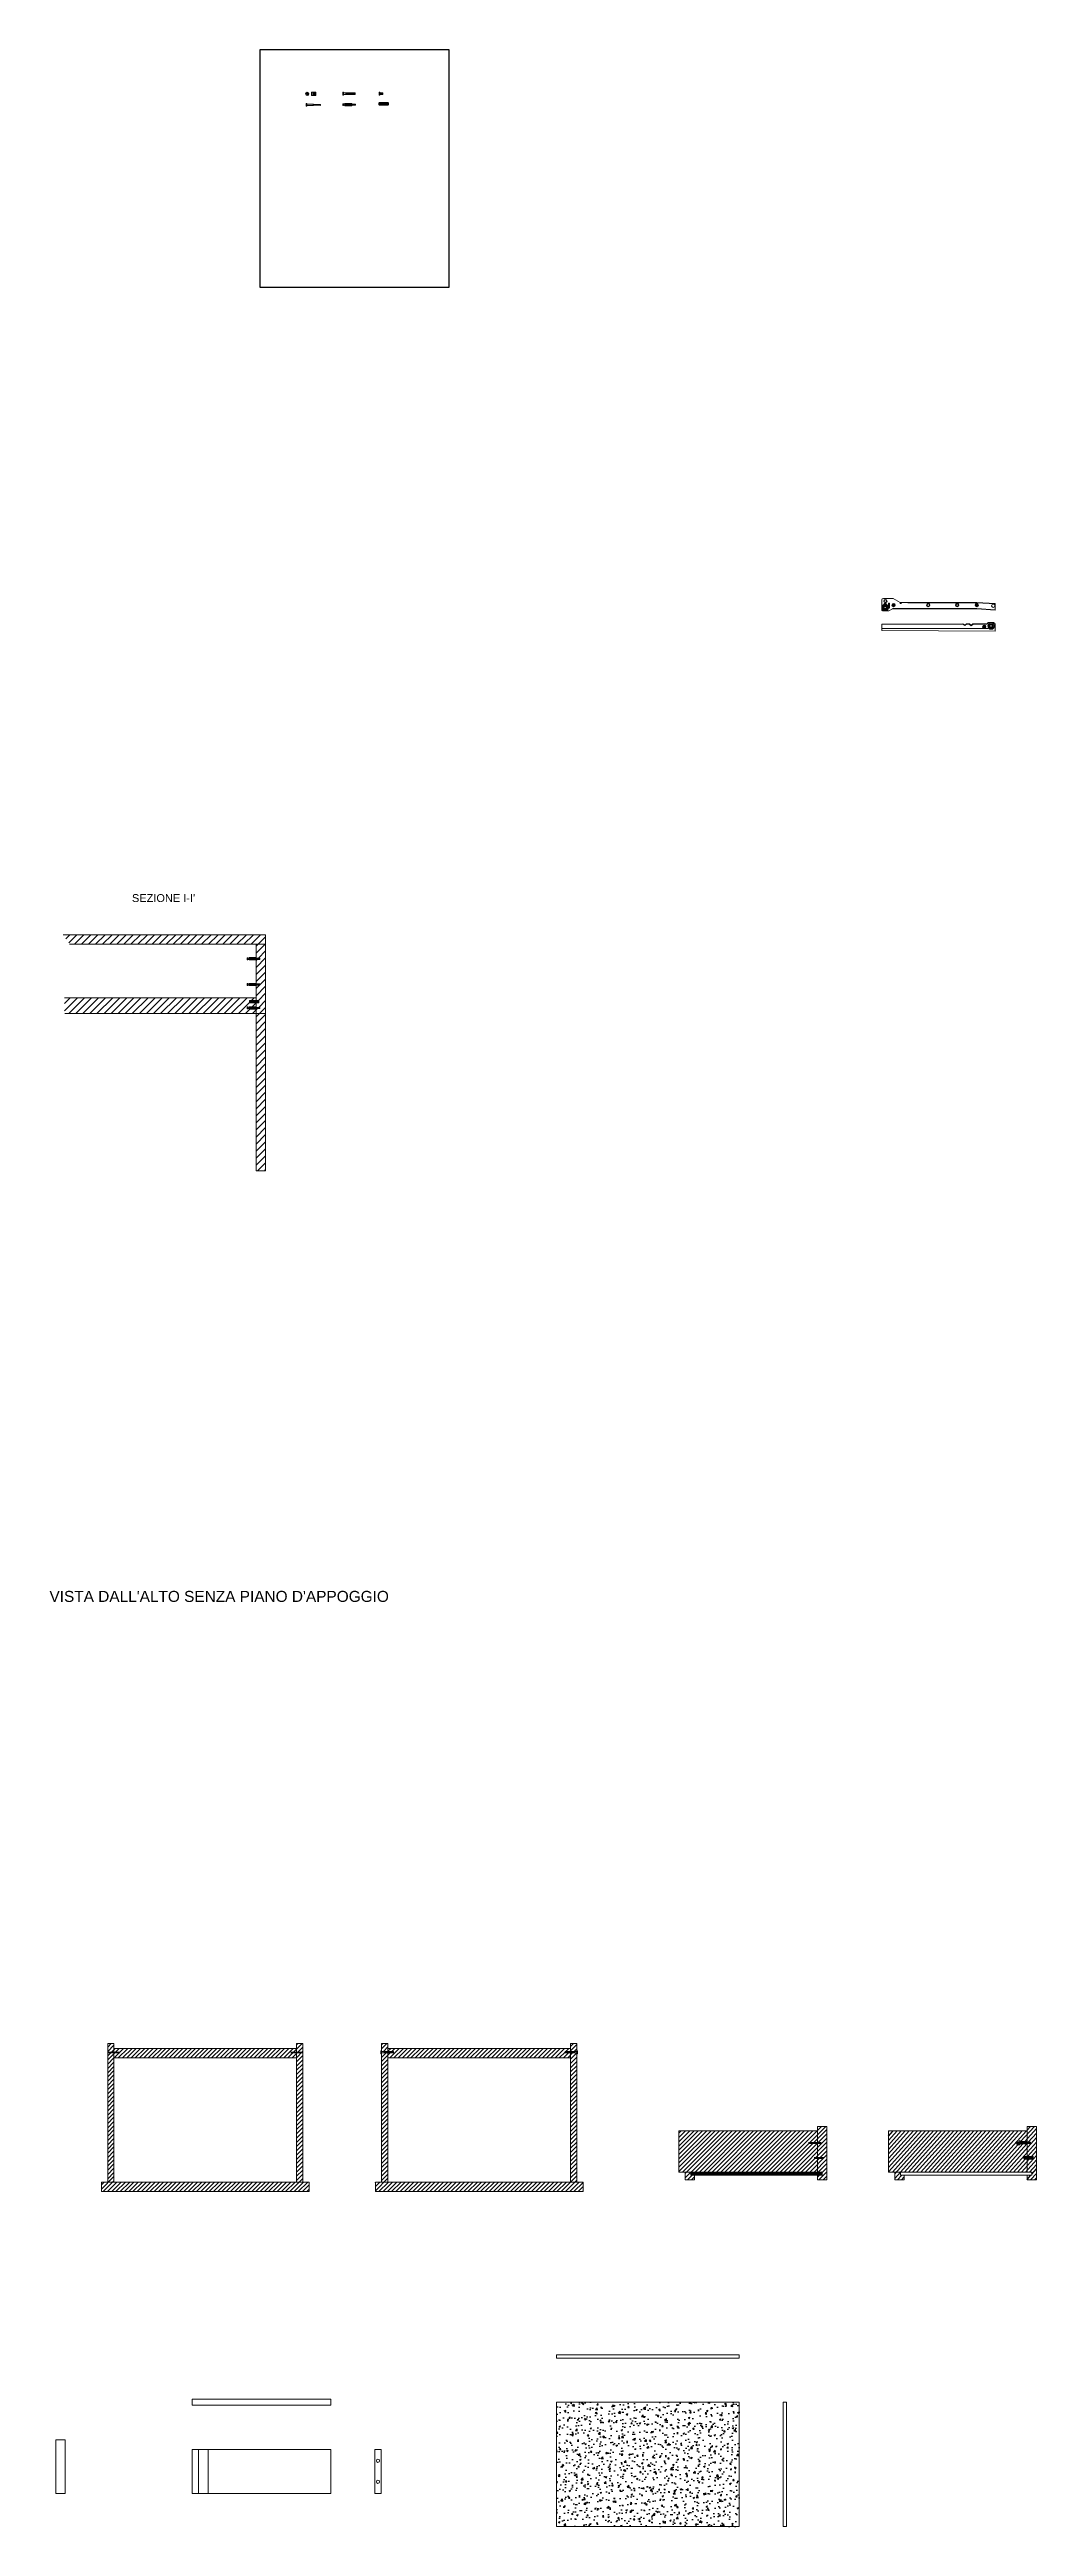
# Model space of a CAD drawing. Header units: millimetres. Extents: x 1835 to 5156, y 562 to 1862.
# Drawn here: x 3217 to 3531, y 807 to 1594 of the extents above; entities that cross this region are included whole.
import ezdxf

# ---------------------------------------------------------------- set-up
doc = ezdxf.new("R2010")
doc.units = ezdxf.units.MM
for name, color, linetype, lineweight in [('A-FURN', 2, 'Continuous', 18), ('A-FURN-SEC', 15, 'Continuous', 9), ('A-PRSP-1', 250, 'Continuous', 40)]:
    doc.layers.add(name, color=color, linetype=linetype, lineweight=lineweight)
doc.layers.add('LINEE DI SEZIONE', color=12, linetype='Continuous')
doc.layers.add('viti sottili', color=4, linetype='Continuous')
doc.styles.get("Standard").update_dxf_attribs({"font": 'arial.ttf'})

msp = doc.modelspace()

# ---------------------------------------------------------------- texts
at = {"attachment_point": 1}
for s, width, insert, char_height in [("SEZIONE I-I'", 49.5698, (3243.25, 1325.38), 2.5), ("VISTA DALL'ALTO SENZA PIANO D'APPOGGIO ", 108.9212, (3217.05, 1104.03), 3.5)]:
    msp.add_mtext_dynamic_manual_height_columns(s, width=width, gutter_width=12.5, heights=[0], dxfattribs=dict(at, insert=insert, char_height=char_height))

# ---------------------------------------------------------------- hatches: boundary and pattern name
at = {"layer": 'LINEE DI SEZIONE'}
h = msp.add_hatch(dxfattribs=at)
h.set_pattern_fill('ANSI31', color=256, scale=0.5)
h.set_pattern_definition([(45, (-116.2743, 0), (-1.122532, 1.122532), [])])
h.paths.add_polyline_path([(3285.72, 1312.45), (3221.42, 1312.45), (3223.46, 1309.45), (3285.72, 1309.45)])
h.paths.add_polyline_path([(3285.72, 1309.45), (3282.72, 1309.45), (3282.72, 1305.06), (3283.82, 1305.06, -0.414214), (3283.87, 1305.01), (3283.87, 1304.71, -0.414214), (3283.82, 1304.66), (3282.72, 1304.66), (3282.72, 1296.87), (3283.82, 1296.87, -0.414214), (3283.87, 1296.82), (3283.87, 1296.52, -0.414214), (3283.82, 1296.47), (3282.72, 1296.47), (3282.72, 1291.63), (3283.39, 1291.63), (3283.54, 1291.53), (3283.54, 1290.93), (3283.39, 1290.83), (3282.72, 1290.83), (3282.72, 1289.58), (3282.73, 1289.58), (3282.73, 1289.42), (3283.83, 1289.42, -0.414214), (3283.88, 1289.37), (3283.88, 1289.07, -0.414214), (3283.83, 1289.02), (3282.73, 1289.02), (3282.73, 1288.88), (3282.73, 1287.45), (3285.72, 1287.45)])
h.paths.add_polyline_path([(3279.88, 1289.53), (3280.08, 1289.53), (3280.08, 1289.43), (3280.48, 1289.43), (3280.48, 1289.58), (3282.72, 1289.58), (3282.72, 1290.83), (3280.68, 1290.83), (3280.68, 1290.84), (3280.54, 1290.93), (3280.54, 1291.53), (3280.68, 1291.63), (3280.68, 1291.63), (3282.72, 1291.63), (3282.72, 1292.45), (3221.83, 1292.45), (3221.83, 1287.45), (3282.72, 1287.45), (3282.72, 1288.88), (3280.48, 1288.88), (3280.48, 1289.03), (3280.08, 1289.03), (3280.08, 1288.93), (3279.88, 1288.93)])
h.paths.add_polyline_path([(3285.72, 1287.45), (3282.72, 1287.45), (3282.72, 1284.45), (3282.72, 1237.45), (3285.72, 1237.45)])
at = {"layer": 'LINEE DI SEZIONE', "transparency": 33554687}
h = msp.add_hatch(dxfattribs=at)
h.set_pattern_fill('ANSI31', color=256, scale=0.3)
h.paths.add_polyline_path([(3295.57, 958.69), (3237.54, 958.69), (3237.54, 955.69), (3295.57, 955.69)])
h.paths.add_polyline_path([(3237.54, 958.69), (3237.54, 960.19), (3235.54, 960.19), (3235.54, 957.43), (3237.54, 957.43)])
h.paths.add_polyline_path([(3237.54, 957.43), (3235.54, 957.43), (3235.54, 916.19), (3237.54, 916.19)])
h.paths.add_polyline_path([(3297.57, 960.19), (3295.57, 960.19), (3295.57, 957.43), (3297.57, 957.44)])
h.paths.add_polyline_path([(3297.57, 957.44), (3295.57, 957.43), (3295.57, 955.69), (3295.57, 916.19), (3297.57, 916.19)])
h.paths.add_polyline_path([(3299.56, 916.19), (3233.56, 916.19), (3233.56, 913.19), (3299.56, 913.19)])
h = msp.add_hatch(dxfattribs=at)
h.set_pattern_fill('ANSI31', color=256, scale=0.3)
h.paths.add_polyline_path([(3324.56, 957.22), (3323.32, 957.22), (3322.56, 957.22), (3322.56, 916.19), (3324.56, 916.19)])
h.paths.add_polyline_path([(3382.59, 955.69), (3382.59, 957.22), (3380.84, 957.22), (3380.84, 957.73), (3382.59, 957.73), (3382.59, 958.69), (3324.56, 958.69), (3324.56, 957.73), (3326.31, 957.73), (3326.31, 957.22), (3324.56, 957.22), (3324.56, 955.69)])
h.paths.add_polyline_path([(3322.56, 957.73), (3323.32, 957.73), (3324.56, 957.73), (3324.56, 960.19), (3322.56, 960.19)])
h.paths.add_polyline_path([(3382.59, 957.73), (3383.83, 957.73), (3384.59, 957.73), (3384.59, 960.19), (3382.59, 960.19)])
h.paths.add_polyline_path([(3382.59, 916.19), (3384.59, 916.19), (3384.59, 957.22), (3383.83, 957.22), (3382.59, 957.22)])
h.paths.add_polyline_path([(3386.58, 913.19), (3386.58, 916.19), (3320.58, 916.19), (3320.58, 913.19)])
h = msp.add_hatch(dxfattribs=at)
h.set_pattern_fill('ANSI31', color=256, scale=0.3)
h.paths.add_polyline_path([(3460.99, 932.48), (3416.99, 932.48), (3416.99, 919.4), (3460.99, 919.4)])
h.paths.add_polyline_path([(3463.99, 933.9), (3460.99, 933.9), (3460.99, 919.4), (3462.49, 919.4), (3462.49, 918.4), (3460.99, 918.4), (3460.99, 916.9), (3463.99, 916.9)])
h.paths.add_polyline_path([(3421.99, 918.4), (3420.82, 918.4), (3420.82, 919.4), (3418.99, 919.4), (3418.99, 916.9), (3421.99, 916.9)])
h = msp.add_hatch(dxfattribs=at)
h.set_pattern_fill('ANSI31', color=256, scale=0.3, angle=3)
h.paths.add_polyline_path([(3527.58, 932.48), (3483.58, 932.48), (3483.58, 919.4), (3527.58, 919.4), (3527.58, 923.54), (3526.68, 923.54), (3526.68, 923.55), (3526.56, 923.63, -0.250765), (3526.54, 923.67), (3526.54, 924.22, -0.250765), (3526.56, 924.26), (3526.69, 924.34), (3527.58, 924.34), (3527.58, 928.35), (3525.46, 928.35, -0.251886), (3524.9, 928.05, -0.74706), (3524.53, 929.29), (3524.58, 929.29, 0.147415), (3524.47, 928.53, 0.082305), (3524.73, 928.43), (3524.73, 929), (3524.93, 929), (3524.93, 928.92), (3525.33, 928.92, 0.073312), (3525.22, 929.29), (3525.27, 929.29, -0.121943), (3525.49, 929.05), (3527.58, 929.05)])
h.paths.add_polyline_path([(3488.58, 918.4), (3487.41, 918.4), (3487.41, 919.4), (3485.58, 919.4), (3485.58, 916.9), (3488.58, 916.9)])
h.paths.add_polyline_path([(3530.58, 933.9), (3527.58, 933.9), (3527.58, 928.89), (3528.68, 928.89, -0.414214), (3528.73, 928.84), (3528.73, 928.54, -0.414214), (3528.68, 928.49), (3527.58, 928.49), (3527.58, 928.35), (3527.58, 924.34), (3529.39, 924.34), (3529.52, 924.26, -0.250765), (3529.54, 924.22), (3529.54, 923.67, -0.250765), (3529.52, 923.63), (3529.39, 923.54), (3527.58, 923.54), (3527.58, 919.4), (3529.08, 919.4), (3529.08, 918.4), (3527.58, 918.4), (3527.58, 916.9), (3530.58, 916.9)])
h = msp.add_hatch(dxfattribs=at)
h.set_pattern_fill('ANSI31', color=256, scale=0.1, angle=90)
h.paths.add_polyline_path([(3420.82, 919.4), (3420.82, 918.4), (3462.49, 918.4), (3462.49, 919.4), (3460.99, 919.4)])
h = msp.add_hatch(dxfattribs=at)
h.set_pattern_fill('ANSI31', color=256, scale=0.1, angle=90)
h.set_pattern_definition([(135, (66.59144, -5e-07), (-0.224506403, -0.224506403), [])])
h.paths.add_polyline_path([(3462.49, 918.4), (3462.49, 919.4), (3460.99, 919.4), (3420.82, 919.4), (3420.82, 918.4)])
at = {"layer": 'LINEE DI SEZIONE', "transparency": 33554579}
h = msp.add_hatch(dxfattribs=at)
h.set_pattern_fill('AR-CONC', color=256, scale=0.027)
h.set_pattern_definition([(50, (324.5712, -109.383), (4.918986, -0.4303553), [0.51435, -5.65785]), (355, (324.571, -109.383), (-0.951572, 5.158535), [0.41148, -4.526296]), (100.45144, (324.981, -109.419), (3.967414, 4.728179), [0.43713, -4.8084366]), (46.1842, (324.571, -108.0116), (7.319134, -1.135143), [0.771525, -8.486775]), (96.63556, (325.181, -108.106), (6.409912, 6.680505), [0.655696, -7.212661]), (351.18415, (324.571, -108.0116), (6.409912, 6.680505), [0.617219, -6.789413]), (21, (325.257, -108.3545), (4.0935886, -2.7611604), [0.51435, -5.65785]), (326, (325.257, -108.3545), (1.668655, 4.973075), [0.41148, -4.52628]), (71.45144, (325.598, -108.5846), (5.762243, 2.211915), [0.43713, -4.808428]), (37.5, (324.5712, -109.3832), (0.0833923, 2.28298605), [0, -4.471416, 0, -4.59486, 0, -4.543425]), (7.5, (324.5712, -109.3832), (1.8041309, 2.7048755), [0, -2.619756, 0, -4.368546, 0, -1.731645]), (327.5, (323.0419, -109.3832), (3.6609461, -0.1546761), [0, -1.7145, 0, -5.34924, 0, -7.09803]), (317.5, (322.356, -109.3832), (3.999488, 0.6865153), [0, -2.22885, 0, -3.552444, 0, -5.04063])])
h.paths.add_polyline_path([(3378.15, 846.3), (3378.15, 806.8), (3436.18, 806.8), (3436.18, 846.3)])

# ---------------------------------------------------------------- linework, layer by layer
msp.add_lwpolyline([(3283.98, 1593.71), (3343.87, 1593.71), (3343.87, 1518.13), (3283.98, 1518.13)], close=True)
at = {"layer": 'A-FURN'}
for p, q in [((3235.54, 916.19), (3235.54, 960.19)), ((3235.54, 960.19), (3237.54, 960.19)), ((3237.54, 960.19), (3237.54, 916.19)), ((3295.57, 960.19), (3295.57, 916.19)), ((3295.57, 960.19), (3297.57, 960.19)), ((3297.57, 916.19), (3297.57, 960.19)), ((3322.56, 916.19), (3322.56, 960.19)), ((3322.56, 960.19), (3324.56, 960.19)), ((3324.56, 960.19), (3324.56, 957.73)), ((3382.59, 960.19), (3382.59, 957.73)), ((3382.59, 960.19), (3384.59, 960.19)), ((3384.59, 916.19), (3384.59, 960.19)), ((3237.54, 958.69), (3295.57, 958.69)), ((3237.54, 955.69), (3295.57, 955.69)), ((3323.43, 957.73), (3323.49, 957.22)), ((3323.63, 957.73), (3323.69, 957.22)), ((3323.83, 957.73), (3323.89, 957.22)), ((3324.03, 957.73), (3324.09, 957.22)), ((3324.23, 957.73), (3324.29, 957.22)), ((3324.43, 957.73), (3324.49, 957.22)), ((3324.56, 958.69), (3382.59, 958.69)), ((3324.56, 957.22), (3324.56, 916.19)), ((3324.56, 955.69), (3382.59, 955.69)), ((3324.63, 957.73), (3324.69, 957.22)), ((3324.83, 957.73), (3324.89, 957.22)), ((3325.03, 957.73), (3325.09, 957.22)), ((3325.23, 957.73), (3325.29, 957.22)), ((3325.43, 957.73), (3325.49, 957.22)), ((3325.63, 957.73), (3325.69, 957.22)), ((3325.83, 957.73), (3325.89, 957.22)), ((3326.03, 957.73), (3326.09, 957.22)), ((3326.23, 957.73), (3326.29, 957.22)), ((3380.93, 957.73), (3380.87, 957.22)), ((3381.13, 957.73), (3381.07, 957.22)), ((3381.33, 957.73), (3381.27, 957.22)), ((3381.53, 957.73), (3381.47, 957.22)), ((3381.73, 957.73), (3381.67, 957.22)), ((3381.93, 957.73), (3381.87, 957.22)), ((3382.13, 957.73), (3382.07, 957.22)), ((3382.33, 957.73), (3382.27, 957.22)), ((3382.53, 957.73), (3382.47, 957.22)), ((3382.59, 957.22), (3382.59, 916.19)), ((3382.73, 957.73), (3382.67, 957.22)), ((3382.93, 957.73), (3382.87, 957.22)), ((3383.13, 957.73), (3383.07, 957.22)), ((3383.33, 957.73), (3383.27, 957.22)), ((3383.53, 957.73), (3383.47, 957.22)), ((3383.73, 957.73), (3383.67, 957.22)), ((3460.99, 932.48), (3416.99, 932.48)), ((3416.99, 932.48), (3416.99, 919.4)), ((3460.99, 919.4), (3460.99, 933.9)), ((3463.99, 933.9), (3460.99, 933.9)), ((3463.99, 916.9), (3463.99, 933.9)), ((3527.58, 932.48), (3483.58, 932.48)), ((3483.58, 932.48), (3483.58, 919.4)), ((3524.93, 928.92), (3525.33, 928.92)), ((3525.51, 929), (3527.53, 929)), ((3530.58, 933.9), (3527.58, 933.9)), ((3527.58, 924.34), (3527.58, 933.9)), ((3527.73, 928.89), (3527.85, 928.49)), ((3527.88, 928.89), (3528, 928.49)), ((3528.03, 928.89), (3528.15, 928.49)), ((3528.18, 928.89), (3528.3, 928.49)), ((3528.33, 928.89), (3528.45, 928.49)), ((3528.48, 928.89), (3528.6, 928.49)), ((3528.63, 928.89), (3528.72, 928.6)), ((3530.58, 916.9), (3530.58, 933.9)), ((3525.27, 928.5), (3524.93, 928.5)), ((3525.49, 928.4), (3527.53, 928.4)), ((3526.68, 924.33), (3526.68, 923.54)), ((3526.7, 924.25), (3529.37, 924.25)), ((3526.7, 924.15), (3529.37, 924.15)), ((3526.7, 924.05), (3529.37, 924.05)), ((3526.7, 923.95), (3529.37, 923.95)), ((3526.7, 923.85), (3529.37, 923.85)), ((3526.7, 923.75), (3529.37, 923.75)), ((3526.7, 923.65), (3529.37, 923.65)), ((3527.58, 919.4), (3527.58, 923.54)), ((3529.39, 923.55), (3529.39, 924.34)), ((3233.56, 916.19), (3299.56, 916.19)), ((3233.56, 916.19), (3233.56, 913.19)), ((3233.56, 913.19), (3299.56, 913.19)), ((3299.56, 916.19), (3299.56, 913.19)), ((3320.58, 916.19), (3386.58, 916.19)), ((3320.58, 916.19), (3320.58, 913.19)), ((3320.58, 913.19), (3386.58, 913.19)), ((3386.58, 916.19), (3386.58, 913.19)), ((3460.99, 919.4), (3416.99, 919.4)), ((3418.99, 916.9), (3418.99, 919.4)), ((3418.99, 916.9), (3421.99, 916.9)), ((3420.82, 918.4), (3420.82, 919.4)), ((3420.82, 918.4), (3462.49, 918.4)), ((3421.99, 916.9), (3421.99, 918.4)), ((3462.49, 919.4), (3460.99, 919.4)), ((3460.99, 916.9), (3460.99, 918.4)), ((3463.99, 916.9), (3460.99, 916.9)), ((3462.49, 918.4), (3462.49, 919.4)), ((3527.58, 919.4), (3483.58, 919.4)), ((3485.58, 916.9), (3485.58, 919.4)), ((3485.58, 916.9), (3488.58, 916.9)), ((3487.41, 918.4), (3487.41, 919.4)), ((3487.41, 918.4), (3529.08, 918.4)), ((3488.58, 916.9), (3488.58, 918.4)), ((3529.08, 919.4), (3527.58, 919.4)), ((3527.58, 916.9), (3527.58, 918.4)), ((3530.58, 916.9), (3527.58, 916.9)), ((3529.08, 918.4), (3529.08, 919.4))]:
    msp.add_line(p, q, dxfattribs=at)
for points in [[(3322.56, 957.92), (3322.36, 957.92), (3322.36, 957), (3322.56, 957)], [(3384.59, 957.92), (3384.79, 957.92), (3384.79, 957), (3384.59, 957)], [(3525.33, 928.57), (3525.33, 928.92)], [(3525.49, 929.05), (3527.58, 929.05), (3527.58, 928.35), (3525.46, 928.35)], [(3525.57, 928.75), (3527.53, 928.75), (3527.53, 929.05)], [(3525.57, 928.65), (3527.53, 928.65), (3527.53, 928.35)]]:
    msp.add_lwpolyline(points, dxfattribs=at)
for points in [[(3322.56, 957.73), (3323.32, 957.73), (3323.32, 957.22), (3322.56, 957.22)], [(3323.32, 957.73), (3326.31, 957.73), (3326.31, 957.22), (3323.32, 957.22)], [(3383.83, 957.73), (3380.84, 957.73), (3380.84, 957.22), (3383.83, 957.22)], [(3384.59, 957.73), (3383.83, 957.73), (3383.83, 957.22), (3384.59, 957.22)], [(3524.73, 928.4), (3524.93, 928.4), (3524.93, 929), (3524.73, 929)]]:
    msp.add_lwpolyline(points, close=True, dxfattribs=at)
msp.add_lwpolyline([(3527.58, 928.49), (3528.68, 928.49, 0.414214), (3528.73, 928.54), (3528.73, 928.84, 0.414214), (3528.68, 928.89), (3527.58, 928.89), (3527.7, 928.49)], format="xyb", dxfattribs=at)
msp.add_lwpolyline([(3529.4, 924.33), (3529.52, 924.26, -0.250765), (3529.54, 924.22), (3529.54, 923.67, -0.250765), (3529.52, 923.63), (3529.4, 923.55, -0.148069), (3529.37, 923.54), (3526.7, 923.54, -0.148069), (3526.68, 923.55), (3526.56, 923.63, -0.250765), (3526.54, 923.67), (3526.54, 924.22, -0.250765), (3526.56, 924.26), (3526.68, 924.33, -0.148069), (3526.7, 924.34), (3529.37, 924.34, -0.148069)], format="xyb", close=True, dxfattribs=at)
at = {"layer": 'A-FURN-SEC'}
for p, q in [((3298.64, 1579.57), (3298.64, 1579.67)), ((3298.64, 1579.67), (3299.24, 1579.67)), ((3299.24, 1579.57), (3298.64, 1579.57)), ((3298.84, 1575.91), (3300.85, 1575.91)), ((3298.89, 1579.93), (3298.94, 1580)), ((3298.89, 1579.93), (3298.99, 1579.93)), ((3298.89, 1579.32), (3298.89, 1579.93)), ((3298.99, 1579.32), (3298.89, 1579.32)), ((3298.94, 1580), (3298.99, 1579.93)), ((3298.99, 1579.93), (3298.99, 1579.32)), ((3299.24, 1579.67), (3299.24, 1579.57)), ((3300.97, 1576.28), (3300.97, 1575.99)), ((3301, 1576.28), (3301.1, 1575.99)), ((3301.18, 1576.28), (3301.27, 1575.99)), ((3301.24, 1580.13), (3301.24, 1579.11)), ((3301.36, 1576.28), (3301.45, 1575.99)), ((3301.52, 1579.11), (3301.52, 1580.13)), ((3301.54, 1576.28), (3301.63, 1575.99)), ((3301.71, 1576.28), (3301.81, 1575.99)), ((3301.89, 1576.28), (3301.99, 1575.99)), ((3302.07, 1576.28), (3302.17, 1575.98)), ((3302.25, 1576.28), (3302.35, 1575.98)), ((3302.43, 1576.28), (3302.52, 1575.98)), ((3302.61, 1576.28), (3302.7, 1575.98)), ((3302.78, 1576.28), (3302.88, 1575.98)), ((3302.96, 1576.28), (3303.06, 1575.98)), ((3303.14, 1576.28), (3303.17, 1576.19)), ((3310.84, 1576.41), (3310.44, 1576.41)), ((3310.84, 1576.01), (3310.44, 1576.01)), ((3310.84, 1576.38), (3310.84, 1576.03)), ((3310.94, 1576.51), (3313.04, 1576.51)), ((3310.94, 1575.91), (3313.04, 1575.91)), ((3311.3, 1579.94), (3311.36, 1579.43)), ((3311.5, 1579.94), (3311.56, 1579.43)), ((3311.7, 1579.94), (3311.76, 1579.43)), ((3311.9, 1579.94), (3311.96, 1579.43)), ((3312.1, 1579.94), (3312.16, 1579.43)), ((3312.3, 1579.94), (3312.36, 1579.43)), ((3312.5, 1579.94), (3312.56, 1579.43)), ((3312.7, 1579.94), (3312.76, 1579.43)), ((3312.9, 1579.94), (3312.96, 1579.43)), ((3313.1, 1579.94), (3313.16, 1579.43)), ((3313.24, 1576.4), (3313.36, 1576)), ((3313.3, 1579.94), (3313.36, 1579.43)), ((3313.39, 1576.4), (3313.51, 1576)), ((3313.5, 1579.94), (3313.56, 1579.43)), ((3313.54, 1576.4), (3313.66, 1576)), ((3313.69, 1576.4), (3313.81, 1576)), ((3313.7, 1579.94), (3313.76, 1579.43)), ((3313.84, 1576.4), (3313.96, 1576)), ((3313.9, 1579.94), (3313.96, 1579.43)), ((3313.99, 1576.4), (3314.11, 1576)), ((3314.1, 1579.94), (3314.16, 1579.43)), ((3314.15, 1576.4), (3314.24, 1576.11)), ((3321.85, 1576.08), (3321.85, 1576.88)), ((3321.88, 1576.77), (3324.54, 1576.77)), ((3321.88, 1576.67), (3324.54, 1576.67)), ((3321.88, 1576.57), (3324.54, 1576.57)), ((3321.88, 1576.47), (3324.54, 1576.47)), ((3321.88, 1576.37), (3324.54, 1576.37)), ((3321.88, 1576.27), (3324.54, 1576.27)), ((3321.88, 1576.17), (3324.54, 1576.17)), ((3322.04, 1579.95), (3322.92, 1579.95)), ((3322.92, 1579.41), (3322.04, 1579.41)), ((3322.08, 1579.95), (3322.26, 1579.41)), ((3322.23, 1579.95), (3322.41, 1579.41)), ((3322.38, 1579.95), (3322.56, 1579.41)), ((3322.53, 1579.95), (3322.71, 1579.41)), ((3322.68, 1579.95), (3322.86, 1579.41)), ((3322.83, 1579.95), (3322.92, 1579.69)), ((3322.92, 1579.95), (3322.92, 1579.41)), ((3324.57, 1576.87), (3324.57, 1576.08)), ((3484.96, 1417.23), (3484.96, 1417.21)), ((3485.17, 1417.23), (3484.96, 1417.23)), ((3484.96, 1417.21), (3485.17, 1417.21)), ((3485.2, 1417.43), (3485.17, 1417.43)), ((3485.17, 1417.43), (3485.17, 1417.23)), ((3485.17, 1417.21), (3485.17, 1417)), ((3485.17, 1417), (3485.2, 1417)), ((3485.2, 1417.23), (3485.2, 1417.43)), ((3485.43, 1417.23), (3485.2, 1417.23)), ((3485.2, 1417.21), (3485.43, 1417.21)), ((3485.2, 1417), (3485.2, 1417.21)), ((3485.43, 1417.21), (3485.43, 1417.23)), ((3511.59, 1417.23), (3511.38, 1417.23)), ((3511.38, 1417.23), (3511.38, 1417.21)), ((3511.38, 1417.21), (3511.59, 1417.21)), ((3511.59, 1417.43), (3511.59, 1417.23)), ((3511.62, 1417.43), (3511.59, 1417.43)), ((3511.59, 1417.21), (3511.59, 1417)), ((3511.59, 1417), (3511.62, 1417)), ((3511.62, 1417.23), (3511.62, 1417.43)), ((3511.85, 1417.23), (3511.62, 1417.23)), ((3511.62, 1417.21), (3511.85, 1417.21)), ((3511.62, 1417), (3511.62, 1417.21)), ((3511.85, 1417.21), (3511.85, 1417.23)), ((3221.42, 1312.45), (3285.72, 1312.45)), ((3223.46, 1309.45), (3285.72, 1309.45)), ((3282.72, 1284.45), (3282.72, 1309.45)), ((3285.72, 1312.45), (3285.72, 1237.45)), ((3280.47, 1305.06), (3280.07, 1305.06)), ((3280.47, 1304.66), (3280.07, 1304.66)), ((3280.47, 1305.04), (3280.47, 1304.69)), ((3280.57, 1305.16), (3282.67, 1305.16)), ((3280.57, 1304.56), (3282.67, 1304.56)), ((3282.87, 1305.06), (3283, 1304.66)), ((3283.02, 1305.06), (3283.15, 1304.66)), ((3283.17, 1305.06), (3283.3, 1304.66)), ((3283.32, 1305.06), (3283.45, 1304.66)), ((3283.47, 1305.06), (3283.6, 1304.66)), ((3283.62, 1305.06), (3283.75, 1304.66)), ((3283.78, 1305.06), (3283.87, 1304.76)), ((3282.72, 1292.45), (3221.83, 1292.45)), ((3280.47, 1296.87), (3280.07, 1296.87)), ((3280.47, 1296.47), (3280.07, 1296.47)), ((3280.47, 1296.85), (3280.47, 1296.5)), ((3280.57, 1296.97), (3282.67, 1296.97)), ((3280.57, 1296.37), (3282.67, 1296.37)), ((3280.68, 1290.84), (3280.68, 1291.64)), ((3280.7, 1291.53), (3283.37, 1291.53)), ((3280.7, 1291.43), (3283.37, 1291.43)), ((3280.7, 1291.33), (3283.37, 1291.33)), ((3280.7, 1291.23), (3283.37, 1291.23)), ((3280.7, 1291.13), (3283.37, 1291.13)), ((3280.7, 1291.03), (3283.37, 1291.03)), ((3280.7, 1290.93), (3283.37, 1290.93)), ((3282.87, 1296.87), (3283, 1296.47)), ((3283.02, 1296.87), (3283.15, 1296.47)), ((3283.17, 1296.87), (3283.3, 1296.47)), ((3283.32, 1296.87), (3283.45, 1296.47)), ((3283.39, 1291.63), (3283.39, 1290.84)), ((3283.47, 1296.87), (3283.6, 1296.47)), ((3283.62, 1296.87), (3283.75, 1296.47)), ((3283.78, 1296.87), (3283.87, 1296.57)), ((3221.9, 1287.45), (3282.72, 1287.45)), ((3280.48, 1289.43), (3280.08, 1289.43)), ((3280.48, 1289.03), (3280.08, 1289.03)), ((3280.48, 1289.4), (3280.48, 1289.05)), ((3280.58, 1289.53), (3282.68, 1289.53)), ((3280.58, 1288.93), (3282.68, 1288.93)), ((3282.72, 1287.45), (3285.72, 1287.45)), ((3282.72, 1284.45), (3282.72, 1237.45)), ((3282.88, 1289.42), (3283.01, 1289.02)), ((3283.03, 1289.42), (3283.16, 1289.02)), ((3283.18, 1289.42), (3283.31, 1289.02)), ((3283.33, 1289.42), (3283.46, 1289.02)), ((3283.48, 1289.42), (3283.61, 1289.02)), ((3283.63, 1289.42), (3283.76, 1289.02)), ((3283.79, 1289.42), (3283.88, 1289.12)), ((3282.72, 1237.45), (3285.72, 1237.45)), ((3378.15, 860.3), (3378.15, 861.3)), ((3378.15, 861.3), (3436.15, 861.3)), ((3436.15, 860.3), (3378.15, 860.3)), ((3436.15, 861.3), (3436.15, 860.3)), ((3262.41, 845.29), (3262.41, 847.29)), ((3262.41, 847.29), (3306.41, 847.29)), ((3306.41, 845.29), (3262.41, 845.29)), ((3306.41, 847.29), (3306.41, 845.29)), ((3378.15, 846.3), (3378.15, 806.8)), ((3436.15, 846.3), (3378.15, 846.3)), ((3436.15, 806.8), (3436.15, 846.3)), ((3450.15, 806.8), (3450.15, 846.3)), ((3450.15, 846.3), (3451.15, 846.3)), ((3451.15, 846.3), (3451.15, 806.8)), ((3219.02, 834.29), (3219.02, 817.29)), ((3222.02, 834.29), (3219.02, 834.29)), ((3222.02, 817.29), (3222.02, 834.29)), ((3262.41, 817.29), (3262.41, 831.29)), ((3262.41, 831.29), (3306.41, 831.29)), ((3264.41, 831.29), (3264.41, 817.29)), ((3267.41, 817.29), (3267.41, 831.29)), ((3306.41, 831.29), (3306.41, 817.29)), ((3320.41, 817.29), (3320.41, 831.29)), ((3320.41, 831.29), (3322.41, 831.29)), ((3322.41, 831.29), (3322.41, 817.29)), ((3219.02, 817.29), (3222.02, 817.29)), ((3262.41, 817.29), (3306.41, 817.29)), ((3322.41, 817.29), (3320.41, 817.29)), ((3378.15, 806.8), (3436.15, 806.8)), ((3451.15, 806.8), (3450.15, 806.8))]:
    msp.add_line(p, q, dxfattribs=at)
at = {"layer": 'A-FURN-SEC', "ltscale": 0.1}
for p, q in [((3481.44, 1418.86), (3481.44, 1415.59)), ((3485.11, 1419.36), (3481.94, 1419.36)), ((3482.25, 1417.36), (3482.25, 1417.7)), ((3482.25, 1417.7), (3482.84, 1417.7)), ((3482.84, 1417.36), (3482.84, 1417.7)), ((3483.62, 1416.4), (3483.62, 1417.7)), ((3483.92, 1416.4), (3483.92, 1417.7)), ((3487.24, 1418), (3485.06, 1419.27)), ((3487.29, 1418.08), (3485.11, 1419.36)), ((3487.24, 1418), (3487.24, 1417.75)), ((3487.24, 1417.75), (3487.71, 1417.75)), ((3511.67, 1418.08), (3487.29, 1418.08)), ((3489.76, 1418.08), (3489.76, 1417.98)), ((3511.63, 1417.98), (3489.76, 1417.98)), ((3511.63, 1417.98), (3517.44, 1417.6)), ((3511.67, 1418.08), (3517.44, 1417.7)), ((3517.44, 1417.7), (3517.44, 1415.59)), ((3507.23, 1411.28), (3481.42, 1411.19)), ((3481.42, 1411.19), (3481.42, 1409.12)), ((3481.42, 1411.19), (3481.42, 1409.12)), ((3507.2, 1411.18), (3481.42, 1411.09)), ((3515.28, 1409.74), (3481.42, 1409.78)), ((3517.42, 1408.94), (3481.42, 1409.12)), ((3483.66, 1415.39), (3481.64, 1415.39)), ((3484.8, 1415.98), (3483.66, 1415.39)), ((3511.6, 1416.08), (3484.8, 1416.08)), ((3511.6, 1415.98), (3484.8, 1415.98)), ((3507.81, 1410.68), (3507.2, 1411.18)), ((3507.8, 1410.81), (3507.23, 1411.28)), ((3508.34, 1411.28), (3507.8, 1410.81)), ((3508.38, 1411.18), (3507.81, 1410.68)), ((3509.28, 1411.28), (3508.34, 1411.28)), ((3509.25, 1411.18), (3508.38, 1411.18)), ((3509.87, 1410.67), (3509.25, 1411.18)), ((3509.87, 1410.8), (3509.28, 1411.28)), ((3510.42, 1411.29), (3509.87, 1410.8)), ((3510.46, 1411.19), (3509.87, 1410.67)), ((3514.93, 1411.3), (3510.42, 1411.29)), ((3514.93, 1411.2), (3510.46, 1411.19)), ((3511.6, 1415.98), (3517.44, 1415.59)), ((3511.61, 1416.08), (3517.44, 1415.69)), ((3514.93, 1411.3), (3515.26, 1411.66)), ((3514.93, 1411.2), (3514.93, 1411.3)), ((3516.95, 1411.65), (3515.42, 1411.73)), ((3517.42, 1411.15), (3517.42, 1408.94))]:
    msp.add_line(p, q, dxfattribs=at)
at = {"layer": 'A-FURN-SEC', "ltscale": 0.02}
for p, q in [((3485.17, 1417.23), (3485.2, 1417.21)), ((3511.59, 1417.23), (3511.62, 1417.21))]:
    msp.add_line(p, q, dxfattribs=at)
at = {"layer": 'A-FURN-SEC'}
for points in [[(3298.64, 1576.54), (3298.84, 1576.54), (3298.84, 1575.75), (3298.64, 1575.75)], [(3300.29, 1579.11), (3301.63, 1579.11), (3301.63, 1580.13), (3300.29, 1580.13)], [(3310.24, 1579.21), (3310.44, 1579.21), (3310.44, 1580.13), (3310.24, 1580.13)], [(3310.24, 1575.91), (3310.44, 1575.91), (3310.44, 1576.51), (3310.24, 1576.51)], [(3310.44, 1579.94), (3311.2, 1579.94), (3311.2, 1579.43), (3310.44, 1579.43)], [(3310.84, 1576.56), (3313.09, 1576.56), (3313.09, 1575.86), (3310.84, 1575.86)], [(3311.2, 1579.94), (3314.19, 1579.94), (3314.19, 1579.43), (3311.2, 1579.43)], [(3321.74, 1580.13), (3322.04, 1580.13), (3322.04, 1579.26), (3321.74, 1579.26)], [(3279.87, 1304.56), (3280.07, 1304.56), (3280.07, 1305.16), (3279.87, 1305.16)], [(3280.47, 1305.21), (3282.72, 1305.21), (3282.72, 1304.51), (3280.47, 1304.51)], [(3279.87, 1296.37), (3280.07, 1296.37), (3280.07, 1296.97), (3279.87, 1296.97)], [(3280.47, 1297.02), (3282.72, 1297.02), (3282.72, 1296.32), (3280.47, 1296.32)], [(3279.88, 1288.93), (3280.08, 1288.93), (3280.08, 1289.53), (3279.88, 1289.53)], [(3280.48, 1289.58), (3282.73, 1289.58), (3282.73, 1288.88), (3280.48, 1288.88)]]:
    msp.add_lwpolyline(points, close=True, dxfattribs=at)
for points in [[(3298.84, 1576.37), (3300.85, 1576.37), (3300.85, 1575.91), (3300.97, 1575.99), (3303.17, 1575.98), (3303.17, 1576.28), (3300.97, 1576.28), (3300.85, 1576.37)], [(3300.29, 1579.99), (3300.33, 1579.99), (3300.33, 1579.45), (3300.29, 1579.45)], [(3300.29, 1579.37), (3300.33, 1579.37), (3300.33, 1579.28), (3300.29, 1579.28)], [(3310.94, 1576.56), (3310.94, 1576.26), (3313.04, 1576.26), (3313.04, 1576.56)], [(3310.94, 1575.86), (3310.94, 1576.16), (3313.04, 1576.16), (3313.04, 1575.86)], [(3280.57, 1305.21), (3280.57, 1304.91), (3282.67, 1304.91), (3282.67, 1305.21)], [(3280.57, 1304.51), (3280.57, 1304.81), (3282.67, 1304.81), (3282.67, 1304.51)], [(3280.57, 1297.02), (3280.57, 1296.72), (3282.67, 1296.72), (3282.67, 1297.02)], [(3280.57, 1296.32), (3280.57, 1296.62), (3282.67, 1296.62), (3282.67, 1296.32)], [(3280.58, 1289.58), (3280.58, 1289.28), (3282.68, 1289.28), (3282.68, 1289.58)], [(3280.58, 1288.88), (3280.58, 1289.18), (3282.68, 1289.18), (3282.68, 1288.88)]]:
    msp.add_lwpolyline(points, dxfattribs=at)
for points in [[(3300.68, 1579.32, 0.414214), (3300.75, 1579.25), (3300.82, 1579.25, 0.414214), (3300.89, 1579.32), (3300.89, 1579.92, 0.414214), (3300.82, 1579.99), (3300.75, 1579.99, 0.414214), (3300.68, 1579.92)], [(3324.58, 1576.08), (3324.69, 1576.16, 0.250765), (3324.72, 1576.2), (3324.72, 1576.75, 0.250765), (3324.69, 1576.79), (3324.58, 1576.87, 0.148069), (3324.55, 1576.88), (3321.88, 1576.88, 0.148069), (3321.85, 1576.87), (3321.74, 1576.79, 0.250765), (3321.72, 1576.75), (3321.72, 1576.2, 0.250765), (3321.74, 1576.16), (3321.85, 1576.08, 0.148069), (3321.88, 1576.08), (3324.55, 1576.08, 0.148069)], [(3283.4, 1290.84), (3283.52, 1290.92, 0.250765), (3283.54, 1290.96), (3283.54, 1291.51, 0.250765), (3283.52, 1291.55), (3283.4, 1291.63, 0.148069), (3283.37, 1291.63), (3280.7, 1291.63, 0.148069), (3280.68, 1291.63), (3280.56, 1291.55, 0.250765), (3280.54, 1291.51), (3280.54, 1290.96, 0.250765), (3280.56, 1290.92), (3280.68, 1290.84, 0.148069), (3280.7, 1290.83), (3283.37, 1290.83, 0.148069)]]:
    msp.add_lwpolyline(points, format="xyb", close=True, dxfattribs=at)
for points in [[(3313.09, 1576), (3314.19, 1576, 0.414214), (3314.24, 1576.05), (3314.24, 1576.35, 0.414214), (3314.19, 1576.4), (3313.09, 1576.4), (3313.21, 1576)], [(3282.72, 1304.66), (3283.82, 1304.66, 0.414214), (3283.87, 1304.71), (3283.87, 1305.01, 0.414214), (3283.82, 1305.06), (3282.72, 1305.06), (3282.85, 1304.66)], [(3282.72, 1296.47), (3283.82, 1296.47, 0.414214), (3283.87, 1296.52), (3283.87, 1296.82, 0.414214), (3283.82, 1296.87), (3282.72, 1296.87), (3282.85, 1296.47)], [(3282.73, 1289.02), (3283.83, 1289.02, 0.414214), (3283.88, 1289.07), (3283.88, 1289.37, 0.414214), (3283.83, 1289.42), (3282.73, 1289.42), (3282.86, 1289.02)]]:
    msp.add_lwpolyline(points, format="xyb", dxfattribs=at)
for centre, radius in [((3298.94, 1579.62), 0.515), ((3485.18, 1417.22), 0.412), ((3511.61, 1417.22), 0.412), ((3321.41, 827.69), 0.515), ((3321.41, 821), 0.515)]:
    msp.add_circle(centre, radius, dxfattribs=at)
at = {"layer": 'A-FURN-SEC', "ltscale": 0.1}
for centre, radius in [((3482.5, 1416.45), 1.05), ((3482.5, 1416.45), 0.781), ((3482.5, 1416.45), 0.546), ((3482.58, 1418.5), 0.528), ((3482.5, 1416.45), 0.348), ((3482.58, 1418.5), 0.354), ((3485.18, 1417.22), 0.528), ((3496.22, 1417.22), 0.528), ((3496.22, 1417.22), 0.354), ((3505.39, 1417.22), 0.528), ((3505.39, 1417.22), 0.354), ((3511.61, 1417.22), 0.528), ((3516.85, 1417.02), 0.528), ((3513.99, 1410.33), 0.528), ((3513.99, 1410.33), 0.354), ((3513.99, 1410.33), 0.241), ((3516.16, 1410.58), 1.05), ((3516.16, 1410.58), 0.781), ((3516.16, 1410.58), 0.546), ((3516.16, 1410.58), 0.348)]:
    msp.add_circle(centre, radius, dxfattribs=at)
for centre, radius, start, end in [((3481.94, 1418.86), 0.5, 90, 180), ((3483.77, 1417.7), 0.15, 0, 180), ((3481.64, 1415.59), 0.2, 180, 270), ((3483.77, 1416.4), 0.15, 180, 0), ((3515.41, 1411.53), 0.2, 87.158, 137.20808), ((3516.92, 1411.15), 0.5, 359.94101, 87.158)]:
    msp.add_arc(centre, radius, start, end, dxfattribs=at)
at = {"layer": 'A-PRSP-1'}
for p, q in [((3235.54, 957.43), (3239.44, 957.44)), ((3293.68, 957.43), (3297.57, 957.44)), ((3458.14, 928.63), (3462.15, 928.63)), ((3459.95, 923.88), (3462.95, 923.88))]:
    msp.add_line(p, q, dxfattribs=at)
at = {"layer": 'viti sottili'}
msp.add_lwpolyline([(3524.53, 929.29, 0.74706), (3524.9, 928.05, 0.74706), (3525.27, 929.29), (3525.22, 929.29, -0.147415), (3525.32, 928.53, -0.085849), (3525.06, 928.43), (3525.06, 928.4), (3525.16, 928.4), (3525.16, 928.2), (3524.63, 928.2), (3524.63, 928.4), (3524.74, 928.4), (3524.74, 928.43, -0.084542), (3524.47, 928.53, -0.147415), (3524.58, 929.29), (3524.53, 929.29)], format="xyb", dxfattribs=at)

msp.set_redraw_order([(e.dxf.handle, doc.entitydb.next_handle()) for e in msp.query("TEXT MTEXT ATTDEF DIMENSION ARC_DIMENSION")])  # texts and dimensions are drawn at this point

doc.saveas('drawing.dxf')
